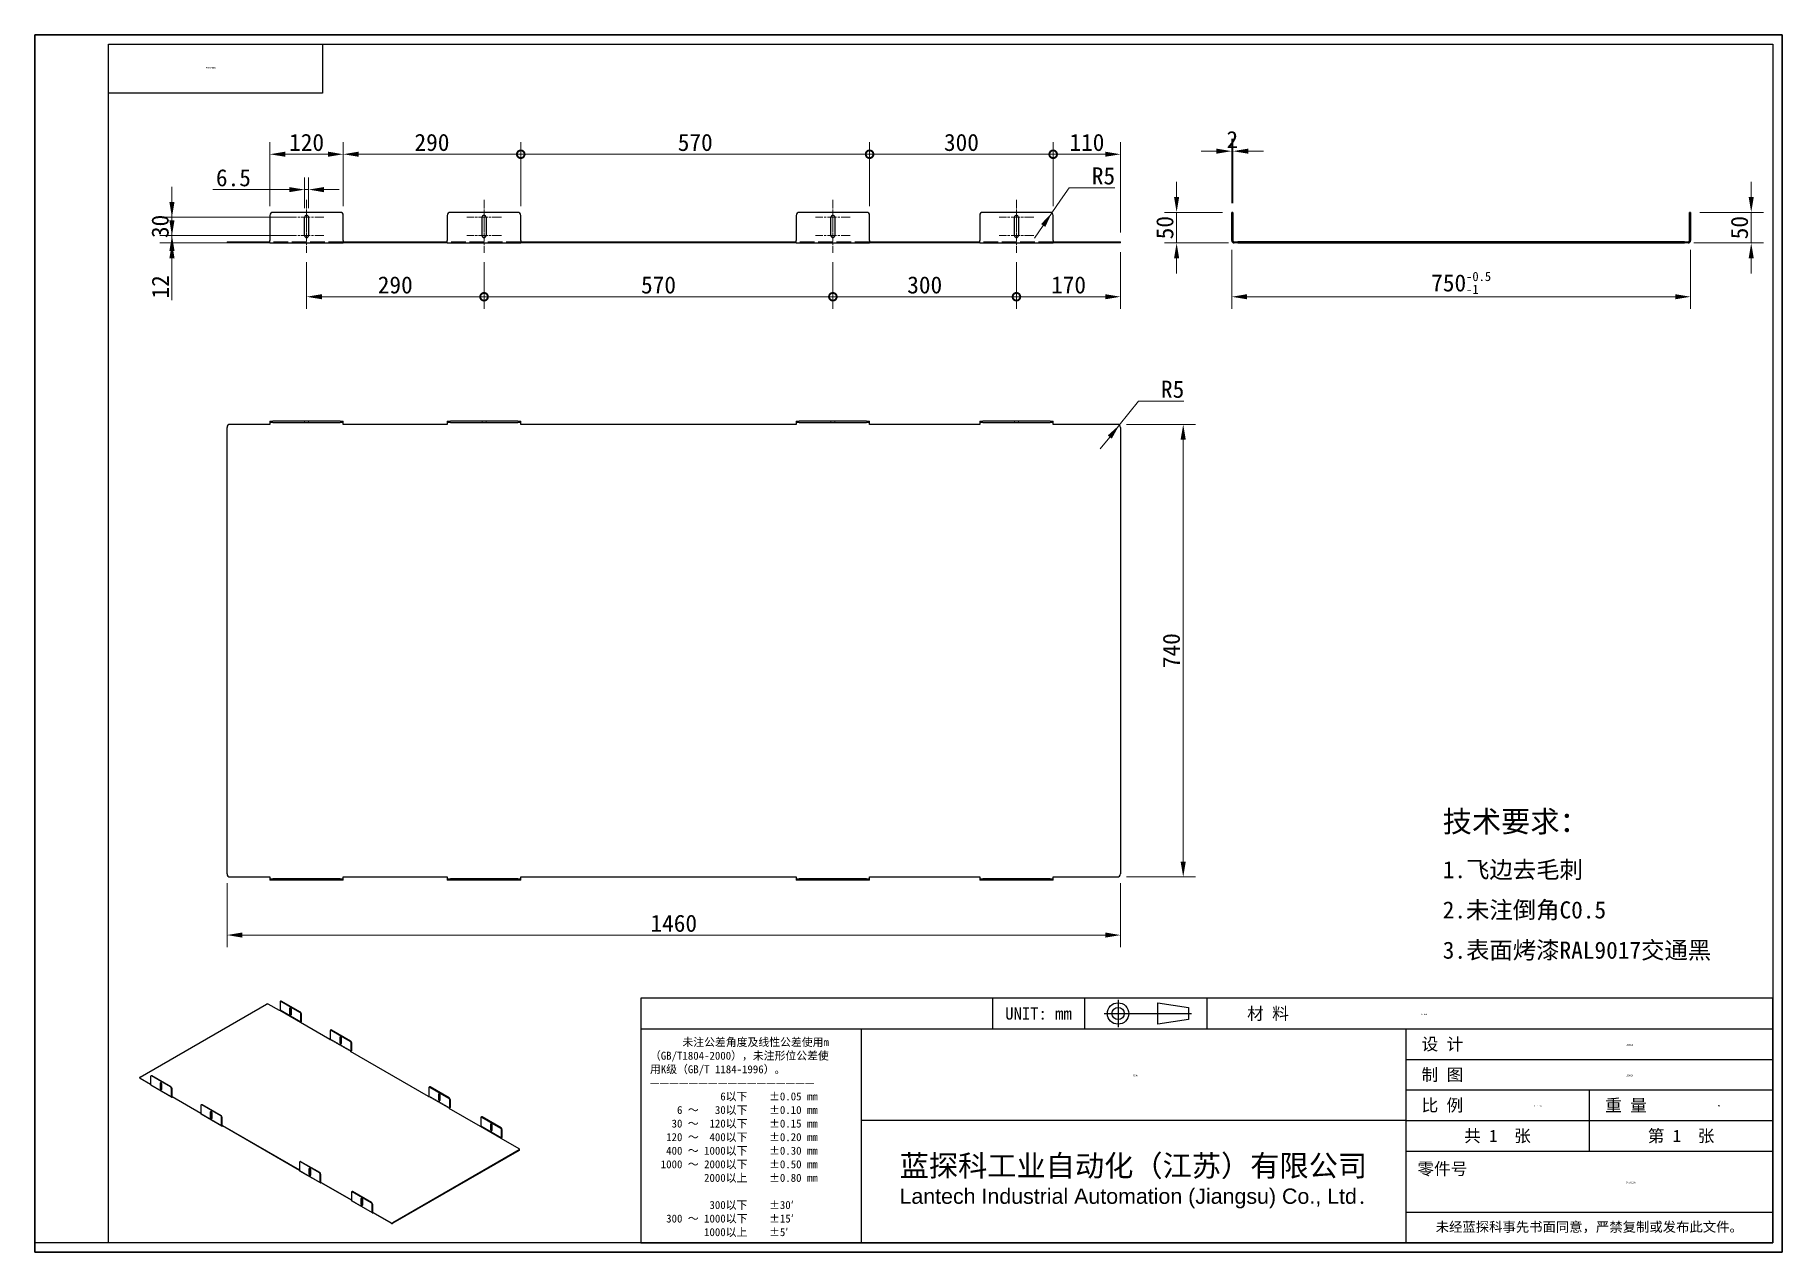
# Model space of a CAD drawing. Header units: millimetres. Extents: x 60 to 2915, y 55 to 2045.
import ezdxf
from ezdxf.enums import TextEntityAlignment as Align

# ---------------------------------------------------------------- set-up
doc = ezdxf.new("R2018")
doc.units = ezdxf.units.MM
doc.header["$LTSCALE"] = 10
doc.linetypes.add('CHAIN', pattern=[0.3543, 0.2362, -0.0295, 0.0591, -0.0295])
doc.linetypes.add('DASHED', pattern=[0.2067, 0.1654, -0.0413])
for name, color, linetype, lineweight in [('1', 7, 'Continuous', 18), ('可见 (ISO)', 7, 'Continuous', 25), ('可见窄的 (ISO)', 7, 'Continuous', 18), ('图框 (ISO)', 7, 'Continuous', 35), ('标题 (ISO)', 7, 'Continuous', 25)]:
    doc.layers.add(name, color=color, linetype=linetype, lineweight=lineweight)
for name, color, linetype, lineweight, true_color in [('中心标记 (ISO)', 1, 'CHAIN', 18, 0xff0000), ('尺寸 (ISO)', 7, 'Continuous', 18, 0x008000), ('符号 (ISO)', 7, 'Continuous', 18, 0x008000), ('隐藏 (ISO)', 5, 'DASHED', 18, 0x0000ff)]:
    doc.layers.add(name, color=color, linetype=linetype, lineweight=lineweight, true_color=true_color)
doc.styles.get("Standard").update_dxf_attribs({"font": 'simfang.ttf'})
doc.styles.add('文本样式164', font='SimSun.ttf')
doc.styles.add('最新国标', font='simfang.ttf')
doc.styles.add('注释文本 (ISO)', font='simfang.ttf')
doc.dimstyles.new('默认 (GB)', dxfattribs={"dimscale": 10, "dimtxt": 2.8, "dimasz": 2.5, "dimexe": 2, "dimexo": 1.5, "dimgap": 0.5, "dimtad": 1, "dimtoh": 1, "dimdsep": 46, "dimtxsty": '最新国标', "dimcen": 0.09, "dimdle": 10, "dimclrd": 256, "dimclre": 256, "dimclrt": 256, "dimaunit": 1, "dimadec": 3, "dimazin": 2, "dimtfac": 0.535714, "dimtdec": 3, "dimtmove": 0, "dimatfit": 3, "dimfxl": 0, "dimtolj": 1, "dimlwd": -1, "dimlwe": -1, "dimarcsym": 0})

msp = doc.modelspace()

# ---------------------------------------------------------------- texts
at = {"layer": '符号 (ISO)', "insert": (2360.4632, 653.9764), "char_height": 20, "width": 482.058477, "attachment_point": 4, "line_spacing_factor": 1.305367, "style": '注释文本 (ISO)'}
msp.add_mtext('\\pxsm1.41;\\fFangSong|b0|i0;{\\H35.0000;技术要求：}\\fFangSong|b0|i0;{\\H28.0000;\\P}\\fFangSong|b0|i0;{\\H28.0000;1.飞边去毛刺\\P}\\fFangSong|b0|i0;{\\H28.0000;2.未注倒角C0.5\\P}\\fFangSong|b0|i0;{\\H28.0000;3.表面烤漆RAL9017交通黑}', dxfattribs=at)

# ---------------------------------------------------------------- blocks, each defined once
blk = doc.blocks.new('图框 最新国标')
at = {"layer": '图框 (ISO)'}
for p, q in [((6, 7), (6, 204.5)), ((6, 204.5), (291.5, 204.5)), ((291.5, 204.5), (291.5, 5.5)), ((6, 7), (6, 5.5)), ((6, 7), (6, 5.5)), ((291.5, 5.5), (6, 5.5))]:
    blk.add_line(p, q, dxfattribs=at)
at = {"layer": '图框 (ISO)', "color": 7, "linetype": 'Continuous', "lineweight": 25}
for p, q in [((18, 203), (290, 203)), ((18, 7), (18, 203)), ((18, 203), (290, 203)), ((53, 203), (53, 195)), ((290, 203), (290, 7)), ((290, 203), (290, 7)), ((53, 195), (18, 195)), ((290, 7), (6, 7)), ((290, 7), (18, 7))]:
    blk.add_line(p, q, dxfattribs=at)
at = {"layer": '图框 (ISO)', "lineweight": 30}
blk.add_attdef('零件代号', text='', height=2.5, rotation=180, dxfattribs=at).set_placement((35.5, 199), align=Align.MIDDLE_CENTER)
blk = doc.blocks.new('标题栏 最新国标')
at = {"layer": '标题 (ISO)'}
for p, q in [((381.98, -183.84), (196.98, -183.84)), ((196.98, -183.84), (196.98, -223.84)), ((254.48, -183.84), (254.48, -188.84)), ((269.48, -183.84), (269.48, -188.84)), ((281.48, -188.09), (281.48, -184.59)), ((281.48, -184.59), (286.48, -185.34)), ((286.48, -185.34), (286.48, -187.34)), ((289.48, -183.84), (289.48, -188.84)), ((381.98, -223.84), (381.98, -183.84)), ((383.48, -183.84), (383.48, -225.34)), ((286.48, -187.34), (281.48, -188.09)), ((196.98, -188.84), (381.98, -188.84)), ((232.98, -188.84), (232.98, -223.84)), ((321.98, -188.84), (321.98, -223.84)), ((321.98, -193.84), (381.98, -193.84)), ((321.98, -198.84), (381.98, -198.84)), ((351.98, -198.84), (351.98, -208.84)), ((321.98, -203.84), (232.98, -203.84)), ((321.98, -203.84), (381.98, -203.84)), ((321.98, -208.84), (381.98, -208.84)), ((321.98, -218.84), (381.98, -218.84)), ((196.98, -223.84), (381.98, -223.84)), ((383.48, -225.34), (196.98, -225.34))]:
    blk.add_line(p, q, dxfattribs=at)
at = {"layer": '标题 (ISO)', "linetype": 'CHAIN', "ltscale": 5.000333}
blk.add_line((274.98, -184.09), (274.98, -188.59), dxfattribs=at)
at = {"layer": '标题 (ISO)', "linetype": 'CHAIN', "ltscale": 15.834605}
blk.add_line((272.73, -186.34), (286.98, -186.34), dxfattribs=at)
at = {"layer": '标题 (ISO)'}
for radius in [1.75, 1]:
    blk.add_circle((274.98, -186.34), radius, dxfattribs=at)
at = {"layer": '1', "style": '文本样式164'}
for s, p in [('UNIT: mm', (261.98, -186.34)), ('材 料', (299.48, -186.34)), ('设 计', (327.98, -191.34)), ('制 图', (327.98, -196.34)), ('比 例', (327.98, -201.34)), ('重 量', (357.98, -201.34)), ('共 1  张', (336.98, -206.34)), ('第 1  张', (366.98, -206.34))]:
    blk.add_text(s, height=2, dxfattribs=at).set_placement(p, align=Align.MIDDLE_CENTER)
at = {"layer": '标题 (ISO)', "style": '注释文本 (ISO)'}
for s, insert, char_height, attachment_point, line_spacing_factor in [('\\fSimSun|b0|i0;{\\H1.3000;      未注公差角度及线性公差使用m\\P}\\fSimSun|b0|i0;{\\H1.3000;（GB/T1804-2000），未注形位公差使\\P}\\fSimSun|b0|i0;{\\H1.3000;用K级（GB/T 1184-1996）。\\P}\\fSimSun|b0|i0;{\\H1.3000;—————————————————\\P}\\fSimSun|b0|i0;{\\H1.3000;             6以下    ±0.05 mm\\P}\\fSimSun|b0|i0;{\\H1.3000;     6 ～   30以下    ±0.10 mm\\P}\\fSimSun|b0|i0;{\\H1.3000;    30 ～  120以下    ±0.15 mm\\P}\\fSimSun|b0|i0;{\\H1.3000;   120 ～  400以下    ±0.20 mm\\P}\\fSimSun|b0|i0;{\\H1.3000;   400 ～ 1000以下    ±0.30 mm\\P}\\fSimSun|b0|i0;{\\H1.3000;  1000 ～ 2000以下    ±0.50 mm\\P}\\fSimSun|b0|i0;{\\H1.3000;          2000以上    ±0.80 mm\\P}\\fSimSun|b0|i0;{\\H1.3000;\\P}\\fSimSun|b0|i0;{\\H1.3000;           300以下    ±30′\\P}\\fSimSun|b0|i0;{\\H1.3000;   300 ～ 1000以下    ±15′\\P}\\fSimSun|b0|i0;{\\H1.3000;          1000以上    ±5′}', (198.48, -206.63), 1.3, 4, 1.023913), ('\\pxsm0.94;\\fMicrosoft YaHei|b0|i0;{\\H3.5000;蓝探科工业自动化（江苏）有限公司\\P}\\fArial|b0|i0;{\\H2.5000;Lantech Industrial Automation (Jiangsu) Co., Ltd}\\fFangSong|b0|i0;{\\H2.5000;.}', (277.48, -213.84), 2, 5, 0.978695)]:
    blk.add_mtext(s, dxfattribs=dict(at, insert=insert, char_height=char_height, attachment_point=attachment_point, line_spacing_factor=line_spacing_factor))
at = {"layer": '标题 (ISO)', "attachment_point": 5, "style": '注释文本 (ISO)'}
for s, insert, char_height in [('\\fFangSong|b0|i0;零件号', (327.98, -211.84), 2), ('\\fSimSun|b0|i0;{\\H1.6000;未经蓝探科事先书面同意，严禁复制或发布此文件。}', (351.98, -221.34), 1.6)]:
    blk.add_mtext(s, dxfattribs=dict(at, insert=insert, char_height=char_height))
at = {"layer": '标题 (ISO)', "lineweight": 30, "flags": 104}
for tag, height, p in [('材料', 2, (324.48, -186.34)), ('设计人', 2, (357.98, -191.34)), ('库存编号', 3.5, (277.48, -196.34)), ('设计人', 2, (357.98, -196.34)), ('视图比例', 2, (342.98, -201.34)), ('质量\\P3;', 2, (372.98, -201.34)), ('零件代号', 3.5, (357.98, -213.84))]:
    blk.add_attdef(tag, text='', height=height, dxfattribs=at).set_placement(p, align=Align.MIDDLE_CENTER)
blk = doc.blocks.new('*D5')
at = {"layer": 'Defpoints', "color": 0, "transparency": 16777216}
for p in [(2015.6, 1708.9), (2765.6, 1708.9), (2765.6, 1616.9)]:
    blk.add_point(p, dxfattribs=at)
at = {"layer": '尺寸 (ISO)', "color": 116, "true_color": 0x00803f, "transparency": 16777216}
for p, q in [((2015.6, 1693.9), (2015.6, 1596.9)), ((2765.6, 1693.9), (2765.6, 1596.9)), ((2040.6, 1616.9), (2740.6, 1616.9))]:
    blk.add_line(p, q, dxfattribs=at)
for points in [[(2040.6, 1621.1), (2040.6, 1612.8), (2015.6, 1616.9)], [(2740.6, 1621.1), (2740.6, 1612.8), (2765.6, 1616.9)]]:
    blk.add_solid(points, dxfattribs=at)
at = {"layer": '尺寸 (ISO)', "transparency": 16777216, "insert": (2390.6, 1639.6), "char_height": 28, "attachment_point": 5, "style": '最新国标'}
blk.add_mtext('\\A1;750{\\H14.999999;\\S-0.5^ -1;}', dxfattribs=at)
blk = doc.blocks.new('*D6')
at = {"layer": 'Defpoints', "color": 0, "transparency": 16777216}
for p in [(1925.6, 1754.9), (2015.6, 1754.9), (2025.6, 1704.9)]:
    blk.add_point(p, dxfattribs=at)
at = {"layer": '尺寸 (ISO)', "color": 116, "true_color": 0x00803f, "transparency": 16777216}
for p, q in [((1925.6, 1779.9), (1925.6, 1804.9)), ((2000.6, 1754.9), (1905.6, 1754.9)), ((1925.6, 1704.9), (1925.6, 1754.9)), ((2010.6, 1704.9), (1905.6, 1704.9)), ((1925.6, 1679.9), (1925.6, 1654.9))]:
    blk.add_line(p, q, dxfattribs=at)
for points in [[(1921.5, 1779.9), (1929.8, 1779.9), (1925.6, 1754.9)], [(1921.5, 1679.9), (1929.8, 1679.9), (1925.6, 1704.9)]]:
    blk.add_solid(points, dxfattribs=at)
at = {"layer": '尺寸 (ISO)', "transparency": 16777216, "insert": (1906.5, 1729.9), "char_height": 28, "attachment_point": 5, "rotation": 90, "style": '最新国标'}
blk.add_mtext('\\A1;50', dxfattribs=at)
blk = doc.blocks.new('*D7')
at = {"layer": 'Defpoints', "color": 0, "transparency": 16777216}
for p in [(2765.6, 1754.9), (2864.6, 1754.9), (2755.6, 1704.9)]:
    blk.add_point(p, dxfattribs=at)
at = {"layer": '尺寸 (ISO)', "color": 116, "true_color": 0x00803f, "transparency": 16777216}
for p, q in [((2864.6, 1779.9), (2864.6, 1804.9)), ((2780.6, 1754.9), (2884.6, 1754.9)), ((2864.6, 1704.9), (2864.6, 1754.9)), ((2770.6, 1704.9), (2884.6, 1704.9)), ((2864.6, 1679.9), (2864.6, 1654.9))]:
    blk.add_line(p, q, dxfattribs=at)
for points in [[(2860.5, 1779.9), (2868.8, 1779.9), (2864.6, 1754.9)], [(2860.5, 1679.9), (2868.8, 1679.9), (2864.6, 1704.9)]]:
    blk.add_solid(points, dxfattribs=at)
at = {"layer": '尺寸 (ISO)', "transparency": 16777216, "insert": (2845.5, 1729.9), "char_height": 28, "attachment_point": 5, "rotation": 90, "style": '最新国标'}
blk.add_mtext('\\A1;50', dxfattribs=at)
blk = doc.blocks.new('*D8')
at = {"layer": 'Defpoints', "color": 0, "transparency": 16777216}
for p in [(2015.6, 1854.9), (2015.6, 1754.9), (2017.6, 1754.9)]:
    blk.add_point(p, dxfattribs=at)
at = {"layer": '尺寸 (ISO)', "color": 116, "true_color": 0x00803f, "transparency": 16777216}
for p, q in [((2015.6, 1769.9), (2015.6, 1874.9)), ((2017.6, 1769.9), (2017.6, 1874.9)), ((1990.6, 1854.9), (1965.6, 1854.9)), ((2017.6, 1854.9), (2015.6, 1854.9)), ((2042.6, 1854.9), (2067.6, 1854.9))]:
    blk.add_line(p, q, dxfattribs=at)
for points in [[(1990.6, 1859.1), (1990.6, 1850.8), (2015.6, 1854.9)], [(2042.6, 1859.1), (2042.6, 1850.8), (2017.6, 1854.9)]]:
    blk.add_solid(points, dxfattribs=at)
at = {"layer": '尺寸 (ISO)', "transparency": 16777216, "insert": (2016.6, 1873.9), "char_height": 28, "attachment_point": 5, "style": '最新国标'}
blk.add_mtext('\\A1;2', dxfattribs=at)
blk = doc.blocks.new('*D9')
at = {"layer": 'Defpoints', "color": 0, "transparency": 16777216}
for p in [(1828.9, 1403.3), (1832, 1407.2)]:
    blk.add_point(p, dxfattribs=at)
at = {"layer": '尺寸 (ISO)', "color": 116, "true_color": 0x00803f, "transparency": 16777216}
for p, q in [((1863.1, 1446.3), (1847.6, 1426.8)), ((1937.7, 1446.3), (1863.1, 1446.3)), ((1828.9, 1403.3), (1832, 1407.2)), ((1832, 1407.2), (1847.6, 1426.8)), ((1816.4, 1387.6), (1800.9, 1368.1))]:
    blk.add_line(p, q, dxfattribs=at)
blk.add_solid([(1813.2, 1390.2), (1819.7, 1385), (1832, 1407.2)], dxfattribs=at)
at = {"layer": '尺寸 (ISO)', "transparency": 16777216, "insert": (1919.1, 1465.5), "char_height": 28, "attachment_point": 5, "style": '最新国标'}
blk.add_mtext('\\A1;R5', dxfattribs=at)
blk = doc.blocks.new('*D10')
at = {"layer": 'Defpoints', "color": 0, "transparency": 16777216}
for p in [(1828.9, 1408.3), (1828.9, 668.3), (1936.4, 668.3)]:
    blk.add_point(p, dxfattribs=at)
at = {"layer": '尺寸 (ISO)', "color": 116, "true_color": 0x00803f, "transparency": 16777216}
for p, q in [((1843.9, 1408.3), (1956.4, 1408.3)), ((1936.4, 1383.3), (1936.4, 693.3)), ((1843.9, 668.3), (1956.4, 668.3))]:
    blk.add_line(p, q, dxfattribs=at)
for points in [[(1932.2, 1383.3), (1940.6, 1383.3), (1936.4, 1408.3)], [(1932.2, 693.3), (1940.6, 693.3), (1936.4, 668.3)]]:
    blk.add_solid(points, dxfattribs=at)
at = {"layer": '尺寸 (ISO)', "transparency": 16777216, "insert": (1917.2, 1038.3), "char_height": 28, "attachment_point": 5, "rotation": 90, "style": '最新国标'}
blk.add_mtext('\\A1;740', dxfattribs=at)
blk = doc.blocks.new('*D11')
at = {"layer": 'Defpoints', "color": 0, "transparency": 16777216}
for p in [(373.9, 673.3), (1833.9, 673.3), (373.9, 573.3)]:
    blk.add_point(p, dxfattribs=at)
at = {"layer": '尺寸 (ISO)', "color": 116, "true_color": 0x00803f, "transparency": 16777216}
for p, q in [((373.9, 658.3), (373.9, 553.3)), ((1833.9, 658.3), (1833.9, 553.3)), ((1808.9, 573.3), (398.9, 573.3))]:
    blk.add_line(p, q, dxfattribs=at)
for points in [[(398.9, 577.5), (398.9, 569.1), (373.9, 573.3)], [(1808.9, 577.5), (1808.9, 569.1), (1833.9, 573.3)]]:
    blk.add_solid(points, dxfattribs=at)
at = {"layer": '尺寸 (ISO)', "transparency": 16777216, "insert": (1103.9, 592.4), "char_height": 28, "attachment_point": 5, "style": '最新国标'}
blk.add_mtext('\\A1;1460', dxfattribs=at)
blk = doc.blocks.new('_DotSmall')
at = {"color": 0, "linetype": 'ByBlock', "const_width": 0.5}
blk.add_lwpolyline([(-0.0625, 0, 1), (0.0625, 0, 1)], format="xyb", close=True, dxfattribs=at)
blk = doc.blocks.new('*D12')
at = {"layer": 'Defpoints', "color": 0, "transparency": 16777216}
for p in [(853.9, 1849.9), (563.9, 1749.9), (853.9, 1749.9)]:
    blk.add_point(p, dxfattribs=at)
at = {"layer": '尺寸 (ISO)', "color": 116, "true_color": 0x00803f, "transparency": 16777216}
for p, q in [((563.9, 1764.9), (563.9, 1869.9)), ((853.9, 1764.9), (853.9, 1869.9)), ((588.9, 1849.9), (853.9, 1849.9))]:
    blk.add_line(p, q, dxfattribs=at)
blk.add_solid([(588.9, 1854.1), (588.9, 1845.8), (563.9, 1849.9)], dxfattribs=at)
at = {"layer": '尺寸 (ISO)', "color": 116, "true_color": 0x00803f, "transparency": 16777216, "xscale": 25, "yscale": 25, "zscale": 25}
blk.add_blockref('_DotSmall', (853.9, 1849.9), dxfattribs=at)
at = {"layer": '尺寸 (ISO)', "transparency": 16777216, "insert": (708.8, 1869.1), "char_height": 28, "attachment_point": 5, "style": '最新国标'}
blk.add_mtext('\\A1;290', dxfattribs=at)
blk = doc.blocks.new('*D14')
at = {"layer": 'Defpoints', "color": 0, "transparency": 16777216}
for p in [(1833.9, 1849.9), (1723.9, 1749.9), (1833.9, 1706.9)]:
    blk.add_point(p, dxfattribs=at)
at = {"layer": '尺寸 (ISO)', "color": 116, "true_color": 0x00803f, "transparency": 16777216}
for p, q in [((1723.9, 1764.9), (1723.9, 1869.9)), ((1833.9, 1721.9), (1833.9, 1869.9)), ((1723.9, 1849.9), (1808.9, 1849.9))]:
    blk.add_line(p, q, dxfattribs=at)
blk.add_solid([(1808.9, 1854.1), (1808.9, 1845.8), (1833.9, 1849.9)], dxfattribs=at)
at = {"layer": '尺寸 (ISO)', "color": 116, "true_color": 0x00803f, "transparency": 16777216, "xscale": 25, "yscale": 25, "zscale": 25, "rotation": 180}
blk.add_blockref('_DotSmall', (1723.9, 1849.9), dxfattribs=at)
at = {"layer": '尺寸 (ISO)', "transparency": 16777216, "insert": (1779, 1869.1), "char_height": 28, "attachment_point": 5, "style": '最新国标'}
blk.add_mtext('\\A1;110', dxfattribs=at)
blk = doc.blocks.new('*D15')
at = {"layer": 'Defpoints', "color": 0, "transparency": 16777216}
for p in [(1723.9, 1849.9), (1423.9, 1749.9), (1723.9, 1749.9)]:
    blk.add_point(p, dxfattribs=at)
at = {"layer": '尺寸 (ISO)', "color": 116, "true_color": 0x00803f, "transparency": 16777216}
for p, q in [((1423.9, 1764.9), (1423.9, 1869.9)), ((1723.9, 1764.9), (1723.9, 1869.9)), ((1423.9, 1849.9), (1723.9, 1849.9))]:
    blk.add_line(p, q, dxfattribs=at)
at = {"layer": '尺寸 (ISO)', "color": 116, "true_color": 0x00803f, "transparency": 16777216, "xscale": 25, "yscale": 25, "zscale": 25, "rotation": 180}
blk.add_blockref('_DotSmall', (1423.9, 1849.9), dxfattribs=at)
at = {"layer": '尺寸 (ISO)', "color": 116, "true_color": 0x00803f, "transparency": 16777216, "xscale": 25, "yscale": 25, "zscale": 25}
blk.add_blockref('_DotSmall', (1723.9, 1849.9), dxfattribs=at)
at = {"layer": '尺寸 (ISO)', "transparency": 16777216, "insert": (1574, 1869.1), "char_height": 28, "attachment_point": 5, "style": '最新国标'}
blk.add_mtext('\\A1;300', dxfattribs=at)
blk = doc.blocks.new('*D16')
at = {"layer": 'Defpoints', "color": 0, "transparency": 16777216}
for p in [(1423.9, 1849.9), (853.9, 1749.9), (1423.9, 1749.9)]:
    blk.add_point(p, dxfattribs=at)
at = {"layer": '尺寸 (ISO)', "color": 116, "true_color": 0x00803f, "transparency": 16777216}
for p, q in [((853.9, 1764.9), (853.9, 1869.9)), ((1423.9, 1764.9), (1423.9, 1869.9)), ((853.9, 1849.9), (1423.9, 1849.9))]:
    blk.add_line(p, q, dxfattribs=at)
at = {"layer": '尺寸 (ISO)', "color": 116, "true_color": 0x00803f, "transparency": 16777216, "xscale": 25, "yscale": 25, "zscale": 25, "rotation": 180}
blk.add_blockref('_DotSmall', (853.9, 1849.9), dxfattribs=at)
at = {"layer": '尺寸 (ISO)', "color": 116, "true_color": 0x00803f, "transparency": 16777216, "xscale": 25, "yscale": 25, "zscale": 25}
blk.add_blockref('_DotSmall', (1423.9, 1849.9), dxfattribs=at)
at = {"layer": '尺寸 (ISO)', "transparency": 16777216, "insert": (1139, 1869.1), "char_height": 28, "attachment_point": 5, "style": '最新国标'}
blk.add_mtext('\\A1;570', dxfattribs=at)
blk = doc.blocks.new('*D17')
at = {"layer": 'Defpoints', "color": 0, "transparency": 16777216}
for p in [(443.9, 1849.9), (443.9, 1749.9), (563.9, 1749.9)]:
    blk.add_point(p, dxfattribs=at)
at = {"layer": '尺寸 (ISO)', "color": 116, "true_color": 0x00803f, "transparency": 16777216}
for p, q in [((443.9, 1764.9), (443.9, 1869.9)), ((563.9, 1764.9), (563.9, 1869.9)), ((538.9, 1849.9), (468.9, 1849.9))]:
    blk.add_line(p, q, dxfattribs=at)
for points in [[(468.9, 1854.1), (468.9, 1845.8), (443.9, 1849.9)], [(538.9, 1854.1), (538.9, 1845.8), (563.9, 1849.9)]]:
    blk.add_solid(points, dxfattribs=at)
at = {"layer": '尺寸 (ISO)', "transparency": 16777216, "insert": (503.9, 1869.1), "char_height": 28, "attachment_point": 5, "style": '最新国标'}
blk.add_mtext('\\A1;120', dxfattribs=at)
blk = doc.blocks.new('*D18')
at = {"layer": 'Defpoints', "color": 0, "transparency": 16777216}
for p in [(503.9, 1688.7), (793.9, 1688.7), (793.9, 1616.9)]:
    blk.add_point(p, dxfattribs=at)
at = {"layer": '尺寸 (ISO)', "color": 116, "true_color": 0x00803f, "transparency": 16777216}
for p, q in [((503.9, 1673.7), (503.9, 1596.9)), ((793.9, 1673.7), (793.9, 1596.9)), ((528.9, 1616.9), (793.9, 1616.9))]:
    blk.add_line(p, q, dxfattribs=at)
blk.add_solid([(528.9, 1621.1), (528.9, 1612.8), (503.9, 1616.9)], dxfattribs=at)
at = {"layer": '尺寸 (ISO)', "color": 116, "true_color": 0x00803f, "transparency": 16777216, "xscale": 25, "yscale": 25, "zscale": 25}
blk.add_blockref('_DotSmall', (793.9, 1616.9), dxfattribs=at)
at = {"layer": '尺寸 (ISO)', "transparency": 16777216, "insert": (648.8, 1636.1), "char_height": 28, "attachment_point": 5, "style": '最新国标'}
blk.add_mtext('\\A1;290', dxfattribs=at)
blk = doc.blocks.new('*D19')
at = {"layer": 'Defpoints', "color": 0, "transparency": 16777216}
for p in [(1663.9, 1688.7), (1833.9, 1704.9), (1833.9, 1616.9)]:
    blk.add_point(p, dxfattribs=at)
at = {"layer": '尺寸 (ISO)', "color": 116, "true_color": 0x00803f, "transparency": 16777216}
for p, q in [((1833.9, 1689.9), (1833.9, 1596.9)), ((1663.9, 1673.7), (1663.9, 1596.9)), ((1663.9, 1616.9), (1808.9, 1616.9))]:
    blk.add_line(p, q, dxfattribs=at)
blk.add_solid([(1808.9, 1621.1), (1808.9, 1612.8), (1833.9, 1616.9)], dxfattribs=at)
at = {"layer": '尺寸 (ISO)', "color": 116, "true_color": 0x00803f, "transparency": 16777216, "xscale": 25, "yscale": 25, "zscale": 25, "rotation": 180}
blk.add_blockref('_DotSmall', (1663.9, 1616.9), dxfattribs=at)
at = {"layer": '尺寸 (ISO)', "transparency": 16777216, "insert": (1749, 1636.1), "char_height": 28, "attachment_point": 5, "style": '最新国标'}
blk.add_mtext('\\A1;170', dxfattribs=at)
blk = doc.blocks.new('*D20')
at = {"layer": 'Defpoints', "color": 0, "transparency": 16777216}
for p in [(1363.9, 1688.7), (1663.9, 1688.7), (1663.9, 1616.9)]:
    blk.add_point(p, dxfattribs=at)
at = {"layer": '尺寸 (ISO)', "color": 116, "true_color": 0x00803f, "transparency": 16777216}
for p, q in [((1363.9, 1673.7), (1363.9, 1596.9)), ((1663.9, 1673.7), (1663.9, 1596.9)), ((1363.9, 1616.9), (1663.9, 1616.9))]:
    blk.add_line(p, q, dxfattribs=at)
at = {"layer": '尺寸 (ISO)', "color": 116, "true_color": 0x00803f, "transparency": 16777216, "xscale": 25, "yscale": 25, "zscale": 25, "rotation": 180}
blk.add_blockref('_DotSmall', (1363.9, 1616.9), dxfattribs=at)
at = {"layer": '尺寸 (ISO)', "color": 116, "true_color": 0x00803f, "transparency": 16777216, "xscale": 25, "yscale": 25, "zscale": 25}
blk.add_blockref('_DotSmall', (1663.9, 1616.9), dxfattribs=at)
at = {"layer": '尺寸 (ISO)', "transparency": 16777216, "insert": (1514, 1636.1), "char_height": 28, "attachment_point": 5, "style": '最新国标'}
blk.add_mtext('\\A1;300', dxfattribs=at)
blk = doc.blocks.new('*D21')
at = {"layer": 'Defpoints', "color": 0, "transparency": 16777216}
for p in [(793.9, 1688.7), (1363.9, 1688.7), (1363.9, 1616.9)]:
    blk.add_point(p, dxfattribs=at)
at = {"layer": '尺寸 (ISO)', "color": 116, "true_color": 0x00803f, "transparency": 16777216}
for p, q in [((793.9, 1673.7), (793.9, 1596.9)), ((1363.9, 1673.7), (1363.9, 1596.9)), ((793.9, 1616.9), (1363.9, 1616.9))]:
    blk.add_line(p, q, dxfattribs=at)
at = {"layer": '尺寸 (ISO)', "color": 116, "true_color": 0x00803f, "transparency": 16777216, "xscale": 25, "yscale": 25, "zscale": 25, "rotation": 180}
blk.add_blockref('_DotSmall', (793.9, 1616.9), dxfattribs=at)
at = {"layer": '尺寸 (ISO)', "color": 116, "true_color": 0x00803f, "transparency": 16777216, "xscale": 25, "yscale": 25, "zscale": 25}
blk.add_blockref('_DotSmall', (1363.9, 1616.9), dxfattribs=at)
at = {"layer": '尺寸 (ISO)', "transparency": 16777216, "insert": (1079, 1636.1), "char_height": 28, "attachment_point": 5, "style": '最新国标'}
blk.add_mtext('\\A1;570', dxfattribs=at)
blk = doc.blocks.new('*D22')
at = {"layer": 'Defpoints', "color": 0, "transparency": 16777216}
for p in [(283.9, 1716.9), (475.6, 1716.9), (443.9, 1704.9)]:
    blk.add_point(p, dxfattribs=at)
at = {"layer": '尺寸 (ISO)', "color": 116, "true_color": 0x00803f, "transparency": 16777216}
for p, q in [((283.9, 1741.9), (283.9, 1766.9)), ((460.6, 1716.9), (263.9, 1716.9)), ((283.9, 1716.9), (283.9, 1704.9)), ((428.9, 1704.9), (263.9, 1704.9)), ((283.9, 1679.9), (283.9, 1611.2))]:
    blk.add_line(p, q, dxfattribs=at)
for points in [[(279.7, 1741.9), (288.1, 1741.9), (283.9, 1716.9)], [(279.7, 1679.9), (288.1, 1679.9), (283.9, 1704.9)]]:
    blk.add_solid(points, dxfattribs=at)
at = {"layer": '尺寸 (ISO)', "transparency": 16777216, "insert": (264.9, 1633), "char_height": 28, "attachment_point": 5, "rotation": 90, "style": '最新国标'}
blk.add_mtext('\\A1;12', dxfattribs=at)
blk = doc.blocks.new('*D23')
at = {"layer": 'Defpoints', "color": 0, "transparency": 16777216}
for p in [(283.9, 1746.9), (500.6, 1746.9), (500.6, 1716.9)]:
    blk.add_point(p, dxfattribs=at)
at = {"layer": '尺寸 (ISO)', "color": 116, "true_color": 0x00803f, "transparency": 16777216}
for p, q in [((283.9, 1771.9), (283.9, 1796.9)), ((485.6, 1746.9), (263.9, 1746.9)), ((283.9, 1716.9), (283.9, 1746.9)), ((485.6, 1716.9), (263.9, 1716.9)), ((283.9, 1691.9), (283.9, 1666.9))]:
    blk.add_line(p, q, dxfattribs=at)
for points in [[(279.7, 1771.9), (288.1, 1771.9), (283.9, 1746.9)], [(279.7, 1691.9), (288.1, 1691.9), (283.9, 1716.9)]]:
    blk.add_solid(points, dxfattribs=at)
at = {"layer": '尺寸 (ISO)', "transparency": 16777216, "insert": (264.7, 1731.9), "char_height": 28, "attachment_point": 5, "rotation": 90, "style": '最新国标'}
blk.add_mtext('\\A1;30', dxfattribs=at)
blk = doc.blocks.new('*D24')
at = {"layer": 'Defpoints', "color": 0, "transparency": 16777216}
for p in [(507.1, 1792.1), (500.6, 1746.9), (507.1, 1746.9)]:
    blk.add_point(p, dxfattribs=at)
at = {"layer": '尺寸 (ISO)', "color": 116, "true_color": 0x00803f, "transparency": 16777216}
for p, q in [((500.6, 1761.9), (500.6, 1812.1)), ((507.1, 1761.9), (507.1, 1812.1)), ((475.6, 1792.1), (350.9, 1792.1)), ((507.1, 1792.1), (500.6, 1792.1)), ((532.1, 1792.1), (557.1, 1792.1))]:
    blk.add_line(p, q, dxfattribs=at)
for points in [[(475.6, 1796.2), (475.6, 1787.9), (500.6, 1792.1)], [(532.1, 1796.2), (532.1, 1787.9), (507.1, 1792.1)]]:
    blk.add_solid(points, dxfattribs=at)
at = {"layer": '尺寸 (ISO)', "transparency": 16777216, "insert": (384.3, 1811.3), "char_height": 28, "attachment_point": 5, "style": '最新国标'}
blk.add_mtext('\\A1;6.5', dxfattribs=at)
blk = doc.blocks.new('*D25')
at = {"layer": 'Defpoints', "color": 0, "transparency": 16777216}
for p in [(1718.9, 1749.9), (1721.7, 1754)]:
    blk.add_point(p, dxfattribs=at)
at = {"layer": '尺寸 (ISO)', "color": 116, "true_color": 0x00803f, "transparency": 16777216}
for p, q in [((1721.7, 1754), (1735.9, 1774.6)), ((1750.2, 1795.2), (1735.9, 1774.6)), ((1824.7, 1795.2), (1750.2, 1795.2)), ((1718.9, 1749.9), (1721.7, 1754)), ((1707.5, 1733.5), (1693.3, 1712.9))]:
    blk.add_line(p, q, dxfattribs=at)
blk.add_solid([(1704.1, 1735.8), (1711, 1731.1), (1721.7, 1754)], dxfattribs=at)
at = {"layer": '尺寸 (ISO)', "transparency": 16777216, "insert": (1806.1, 1814.3), "char_height": 28, "attachment_point": 5, "style": '最新国标'}
blk.add_mtext('\\A1;R5', dxfattribs=at)

# ---------------------------------------------------------------- dimensions: what is measured, and where the dimension line sits
at = {"layer": '尺寸 (ISO)', "color": 116, "true_color": 0x00803f}
for base, p1, p2, angle, override, picture, middle in [((443.8957, 1849.926), (563.8957, 1749.926), (443.8957, 1749.926), 180, {"dimgap": 0.5, "dimtoh": 0, "dimdec": 2, "dimtol": 0, "dimlim": 0, "dimtp": 0, "dimtm": 0, "dimtdec": 3, "dimtofl": 0, "dimatfit": 1}, '*D17', (503.8957, 1849.926)), ((853.8957, 1849.926), (563.8957, 1749.926), (853.8957, 1749.926), 180, {"dimgap": 0.5, "dimtoh": 0, "dimdec": 2, "dimblk2": 'DotSmall', "dimsah": 1, "dimdle": 0, "dimtol": 0, "dimlim": 0, "dimtp": 0, "dimtm": 0, "dimtdec": 3, "dimtofl": 0, "dimatfit": 1}, '*D12', (708.7957, 1849.926)), ((1423.8957, 1849.926), (853.8957, 1749.926), (1423.8957, 1749.926), 180, {"dimgap": 0.5, "dimtoh": 0, "dimdec": 2, "dimblk1": 'DotSmall', "dimblk2": 'DotSmall', "dimsah": 1, "dimdle": 0, "dimtol": 0, "dimlim": 0, "dimtp": 0, "dimtm": 0, "dimtdec": 3, "dimtofl": 0, "dimatfit": 1}, '*D16', (1138.9957, 1849.926)), ((1723.8957, 1849.926), (1423.8957, 1749.926), (1723.8957, 1749.926), 180, {"dimgap": 0.5, "dimtoh": 0, "dimdec": 2, "dimblk1": 'DotSmall', "dimblk2": 'DotSmall', "dimsah": 1, "dimdle": 0, "dimtol": 0, "dimlim": 0, "dimtp": 0, "dimtm": 0, "dimtdec": 3, "dimtofl": 0, "dimatfit": 1}, '*D15', (1573.9957, 1849.926)), ((1833.8957, 1849.926), (1723.8957, 1749.926), (1833.8957, 1706.926), 180, {"dimgap": 0.5, "dimtoh": 0, "dimdec": 2, "dimblk1": 'DotSmall', "dimsah": 1, "dimdle": 0, "dimtol": 0, "dimlim": 0, "dimtp": 0, "dimtm": 0, "dimtdec": 3, "dimtofl": 0, "dimatfit": 1}, '*D14', (1778.9957, 1849.926)), ((2015.6329, 1854.926), (2017.6329, 1754.926), (2015.6329, 1754.926), 180, {"dimgap": 0.5, "dimtoh": 0, "dimdec": 2, "dimtol": 0, "dimlim": 0, "dimtp": 0, "dimtm": 0, "dimtdec": 3, "dimtofl": 1, "dimatfit": 1}, '*D8', (2016.6329, 1854.926)), ((1925.6329, 1754.926), (2025.6329, 1704.926), (2015.6329, 1754.926), 270, {"dimgap": 0.5, "dimtoh": 0, "dimdec": 2, "dimtol": 0, "dimlim": 0, "dimtp": 0, "dimtm": 0, "dimtdec": 3, "dimtofl": 1, "dimatfit": 1}, '*D6', (1925.6329, 1729.926)), ((2864.6329, 1754.926), (2755.6329, 1704.926), (2765.6329, 1754.926), 270, {"dimgap": 0.5, "dimtoh": 0, "dimdec": 2, "dimtol": 0, "dimlim": 0, "dimtp": 0, "dimtm": 0, "dimtdec": 3, "dimtofl": 1, "dimatfit": 1}, '*D7', (2864.6329, 1729.926)), ((283.8957, 1746.926), (500.6457, 1716.926), (500.6457, 1746.926), 90, {"dimgap": 0.5, "dimtoh": 0, "dimdec": 2, "dimtol": 0, "dimlim": 0, "dimtp": 0, "dimtm": 0, "dimtdec": 3, "dimtofl": 1, "dimatfit": 1}, '*D23', (283.8957, 1731.926)), ((283.8957, 1716.926), (443.8957, 1704.926), (475.6457, 1716.926), 270, {"dimgap": 0.5, "dimtoh": 0, "dimdec": 2, "dimtol": 0, "dimlim": 0, "dimtp": 0, "dimtm": 0, "dimtdec": 3, "dimtofl": 1, "dimatfit": 1}, '*D22', (283.8957, 1633.046)), ((793.8957, 1616.926), (503.8957, 1688.676), (793.8957, 1688.676), 180, {"dimgap": 0.5, "dimtoh": 0, "dimdec": 2, "dimblk2": 'DotSmall', "dimsah": 1, "dimdle": 0, "dimtol": 0, "dimlim": 0, "dimtp": 0, "dimtm": 0, "dimtdec": 3, "dimtofl": 0, "dimatfit": 1}, '*D18', (648.7957, 1616.926)), ((1363.8957, 1616.926), (793.8957, 1688.676), (1363.8957, 1688.676), 180, {"dimgap": 0.5, "dimtoh": 0, "dimdec": 2, "dimblk1": 'DotSmall', "dimblk2": 'DotSmall', "dimsah": 1, "dimdle": 0, "dimtol": 0, "dimlim": 0, "dimtp": 0, "dimtm": 0, "dimtdec": 3, "dimtofl": 0, "dimatfit": 1}, '*D21', (1078.9957, 1616.926)), ((1663.8957, 1616.926), (1363.8957, 1688.676), (1663.8957, 1688.676), 180, {"dimgap": 0.5, "dimtoh": 0, "dimdec": 2, "dimblk1": 'DotSmall', "dimblk2": 'DotSmall', "dimsah": 1, "dimdle": 0, "dimtol": 0, "dimlim": 0, "dimtp": 0, "dimtm": 0, "dimtdec": 3, "dimtofl": 0, "dimatfit": 1}, '*D20', (1513.9957, 1616.926)), ((1833.8957, 1616.926), (1663.8957, 1688.676), (1833.8957, 1704.926), 180, {"dimgap": 0.5, "dimtoh": 0, "dimdec": 2, "dimblk1": 'DotSmall', "dimsah": 1, "dimdle": 0, "dimtol": 0, "dimlim": 0, "dimtp": 0, "dimtm": 0, "dimtdec": 3, "dimtofl": 0, "dimatfit": 1}, '*D19', (1748.9957, 1616.926)), ((1936.3957, 668.2864), (1828.8957, 1408.2864), (1828.8957, 668.2864), 90, {"dimgap": 0.5, "dimtoh": 0, "dimdec": 2, "dimtol": 0, "dimlim": 0, "dimtp": 0, "dimtm": 0, "dimtdec": 3, "dimtofl": 0, "dimatfit": 1}, '*D10', (1936.3957, 1038.2864)), ((373.8957, 573.2864), (1833.8957, 673.2864), (373.8957, 673.2864), 180, {"dimgap": 0.5, "dimtoh": 0, "dimdec": 2, "dimtol": 0, "dimlim": 0, "dimtp": 0, "dimtm": 0, "dimtdec": 3, "dimtofl": 0, "dimatfit": 1}, '*D11', (1103.8957, 573.2864))]:
    dim = msp.add_linear_dim(base=base, p1=p1, p2=p2, angle=angle, dimstyle='默认 (GB)', override=override, dxfattribs=at)
    dim.commit()
    dim.dimension.update_dxf_attribs({"geometry": picture, "text_midpoint": middle, "dimtype": 160})
for base, p1, p2, override, picture, middle in [((507.1457, 1792.0823), (500.6457, 1746.926), (507.1457, 1746.926), {"dimgap": 0.5, "dimtoh": 0, "dimdec": 2, "dimtol": 0, "dimlim": 0, "dimtp": 0, "dimtm": 0, "dimtdec": 3, "dimtofl": 1, "dimatfit": 1}, '*D24', (384.3378, 1792.0823)), ((2765.6329, 1616.926), (2015.6329, 1708.926), (2765.6329, 1708.926), {"dimgap": 0.5, "dimtoh": 0, "dimdec": 2, "dimtol": 1, "dimlim": 0, "dimtp": -0.5, "dimtm": 1, "dimtdec": 3, "dimtofl": 0, "dimatfit": 1}, '*D5', (2390.6329, 1616.926))]:
    dim = msp.add_linear_dim(base=base, p1=p1, p2=p2, dimstyle='默认 (GB)', override=override, dxfattribs=at)
    dim.commit()
    dim.dimension.update_dxf_attribs({"geometry": picture, "text_midpoint": middle, "dimtype": 160})
for center, mpoint, picture, middle in [((1718.8957, 1749.926), (1721.7377, 1754.0398), '*D25', (1806.1164, 1795.1776)), ((1828.8957, 1403.2864), (1832.0093, 1407.1986), '*D9', (1919.1042, 1446.321))]:
    dim = msp.add_radius_dim(center=center, mpoint=mpoint, dimstyle='默认 (GB)', override={"dimgap": 0.5, "dimtih": 1, "dimdec": 2, "dimlfac": 1, "dimcen": 0, "dimtol": 0, "dimlim": 0, "dimtp": 0, "dimtm": 0, "dimtdec": 3}, dxfattribs=at)
    dim.commit()
    dim.dimension.update_dxf_attribs({"geometry": picture, "text_midpoint": middle, "dimtype": 164})

# ---------------------------------------------------------------- linework, layer by layer
at = {"layer": '中心标记 (ISO)', "ltscale": 5.917079}
for p, q in [((503.8957, 1775.176), (503.8957, 1721.926)), ((793.8957, 1775.176), (793.8957, 1721.926)), ((1363.8957, 1775.176), (1363.8957, 1721.926)), ((1663.8957, 1775.176), (1663.8957, 1721.926)), ((503.8957, 1741.926), (503.8957, 1688.676)), ((793.8957, 1741.926), (793.8957, 1688.676)), ((1363.8957, 1741.926), (1363.8957, 1688.676)), ((1663.8957, 1741.926), (1663.8957, 1688.676))]:
    msp.add_line(p, q, dxfattribs=at)
at = {"layer": '中心标记 (ISO)', "ltscale": 6.278222}
for p, q in [((532.1457, 1746.926), (475.6457, 1746.926)), ((822.1457, 1746.926), (765.6457, 1746.926)), ((1392.1457, 1746.926), (1335.6457, 1746.926)), ((1692.1457, 1746.926), (1635.6457, 1746.926)), ((532.1457, 1716.926), (475.6457, 1716.926)), ((822.1457, 1716.926), (765.6457, 1716.926)), ((1392.1457, 1716.926), (1335.6457, 1716.926)), ((1692.1457, 1716.926), (1635.6457, 1716.926))]:
    msp.add_line(p, q, dxfattribs=at)
at = {"layer": '可见 (ISO)'}
for p, q in [((443.8957, 1749.926), (443.8957, 1708.926)), ((558.8957, 1754.926), (448.8957, 1754.926)), ((500.6457, 1716.926), (500.6457, 1746.926)), ((507.1457, 1746.926), (507.1457, 1716.926)), ((563.8957, 1708.926), (563.8957, 1749.926)), ((733.8957, 1749.926), (733.8957, 1708.926)), ((848.8957, 1754.926), (738.8957, 1754.926)), ((790.6457, 1716.926), (790.6457, 1746.926)), ((797.1457, 1746.926), (797.1457, 1716.926)), ((853.8957, 1708.926), (853.8957, 1749.926)), ((1303.8957, 1749.926), (1303.8957, 1708.926)), ((1418.8957, 1754.926), (1308.8957, 1754.926)), ((1360.6457, 1716.926), (1360.6457, 1746.926)), ((1367.1457, 1746.926), (1367.1457, 1716.926)), ((1423.8957, 1708.926), (1423.8957, 1749.926)), ((1603.8957, 1749.926), (1603.8957, 1708.926)), ((1718.8957, 1754.926), (1608.8957, 1754.926)), ((1660.6457, 1716.926), (1660.6457, 1746.926)), ((1667.1457, 1746.926), (1667.1457, 1716.926)), ((1723.8957, 1708.926), (1723.8957, 1749.926)), ((2017.6329, 1754.926), (2015.6329, 1754.926)), ((2015.6329, 1749.926), (2015.6329, 1754.926)), ((2015.6329, 1708.926), (2015.6329, 1749.926)), ((2017.6329, 1754.926), (2017.6329, 1749.926)), ((2017.6329, 1749.926), (2017.6329, 1708.926)), ((2765.6329, 1754.926), (2763.6329, 1754.926)), ((2763.6329, 1749.926), (2763.6329, 1754.926)), ((2763.6329, 1708.926), (2763.6329, 1749.926)), ((2765.6329, 1754.926), (2765.6329, 1749.926)), ((2765.6329, 1749.926), (2765.6329, 1708.926)), ((373.8957, 1706.926), (378.8957, 1706.926)), ((373.8957, 1706.926), (373.8957, 1704.926)), ((378.8957, 1704.926), (373.8957, 1704.926)), ((378.8957, 1706.926), (443.8957, 1706.926)), ((443.8957, 1704.926), (378.8957, 1704.926)), ((443.8957, 1704.926), (443.8957, 1708.926)), ((443.8957, 1704.926), (563.8957, 1704.926)), ((563.8957, 1708.926), (563.8957, 1704.926)), ((563.8957, 1706.926), (733.8957, 1706.926)), ((733.8957, 1704.926), (563.8957, 1704.926)), ((733.8957, 1704.926), (733.8957, 1708.926)), ((733.8957, 1704.926), (853.8957, 1704.926)), ((853.8957, 1708.926), (853.8957, 1704.926)), ((853.8957, 1706.926), (1303.8957, 1706.926)), ((1303.8957, 1704.926), (853.8957, 1704.926)), ((1303.8957, 1704.926), (1303.8957, 1708.926)), ((1303.8957, 1704.926), (1423.8957, 1704.926)), ((1423.8957, 1708.926), (1423.8957, 1704.926)), ((1423.8957, 1706.926), (1603.8957, 1706.926)), ((1603.8957, 1704.926), (1423.8957, 1704.926)), ((1603.8957, 1704.926), (1603.8957, 1708.926)), ((1603.8957, 1704.926), (1723.8957, 1704.926)), ((1723.8957, 1708.926), (1723.8957, 1704.926)), ((1723.8957, 1706.926), (1828.8957, 1706.926)), ((1828.8957, 1704.926), (1723.8957, 1704.926)), ((1828.8957, 1706.926), (1833.8957, 1706.926)), ((1833.8957, 1704.926), (1828.8957, 1704.926)), ((1833.8957, 1704.926), (1833.8957, 1706.926)), ((2019.6329, 1706.926), (2020.6329, 1706.926)), ((2020.6329, 1704.926), (2019.6329, 1704.926)), ((2020.6329, 1706.926), (2025.6329, 1706.926)), ((2020.6329, 1706.926), (2020.6329, 1704.926)), ((2025.6329, 1704.926), (2020.6329, 1704.926)), ((2755.6329, 1706.926), (2025.6329, 1706.926)), ((2025.6329, 1704.926), (2755.6329, 1704.926)), ((2755.6329, 1706.926), (2760.6329, 1706.926)), ((2760.6329, 1704.926), (2755.6329, 1704.926)), ((2760.6329, 1704.926), (2760.6329, 1706.926)), ((2760.6329, 1706.926), (2761.6329, 1706.926)), ((2761.6329, 1704.926), (2760.6329, 1704.926)), ((373.8957, 673.2864), (373.8957, 1403.2864)), ((443.8957, 1408.2864), (378.8957, 1408.2864)), ((443.8957, 1413.2864), (448.8957, 1413.2864)), ((443.8957, 1413.2864), (443.8957, 1411.2864)), ((448.8957, 1411.2864), (443.8957, 1411.2864)), ((443.8957, 1411.2864), (443.8957, 1409.2864)), ((443.8957, 1409.2864), (443.8957, 1408.2864)), ((558.8957, 1413.2864), (448.8957, 1413.2864)), ((448.8957, 1411.2864), (558.8957, 1411.2864)), ((558.8957, 1413.2864), (563.8957, 1413.2864)), ((563.8957, 1411.2864), (558.8957, 1411.2864)), ((563.8957, 1411.2864), (563.8957, 1413.2864)), ((563.8957, 1409.2864), (563.8957, 1411.2864)), ((563.8957, 1408.2864), (563.8957, 1409.2864)), ((733.8957, 1408.2864), (563.8957, 1408.2864)), ((733.8957, 1413.2864), (738.8957, 1413.2864)), ((733.8957, 1413.2864), (733.8957, 1411.2864)), ((738.8957, 1411.2864), (733.8957, 1411.2864)), ((733.8957, 1411.2864), (733.8957, 1409.2864)), ((733.8957, 1409.2864), (733.8957, 1408.2864)), ((848.8957, 1413.2864), (738.8957, 1413.2864)), ((738.8957, 1411.2864), (848.8957, 1411.2864)), ((848.8957, 1413.2864), (853.8957, 1413.2864)), ((853.8957, 1411.2864), (848.8957, 1411.2864)), ((853.8957, 1411.2864), (853.8957, 1413.2864)), ((853.8957, 1409.2864), (853.8957, 1411.2864)), ((853.8957, 1408.2864), (853.8957, 1409.2864)), ((1303.8957, 1408.2864), (853.8957, 1408.2864)), ((1303.8957, 1413.2864), (1308.8957, 1413.2864)), ((1303.8957, 1413.2864), (1303.8957, 1411.2864)), ((1308.8957, 1411.2864), (1303.8957, 1411.2864)), ((1303.8957, 1411.2864), (1303.8957, 1409.2864)), ((1303.8957, 1409.2864), (1303.8957, 1408.2864)), ((1418.8957, 1413.2864), (1308.8957, 1413.2864)), ((1308.8957, 1411.2864), (1418.8957, 1411.2864)), ((1418.8957, 1413.2864), (1423.8957, 1413.2864)), ((1423.8957, 1411.2864), (1418.8957, 1411.2864)), ((1423.8957, 1411.2864), (1423.8957, 1413.2864)), ((1423.8957, 1409.2864), (1423.8957, 1411.2864)), ((1423.8957, 1408.2864), (1423.8957, 1409.2864)), ((1603.8957, 1408.2864), (1423.8957, 1408.2864)), ((1603.8957, 1413.2864), (1608.8957, 1413.2864)), ((1603.8957, 1413.2864), (1603.8957, 1411.2864)), ((1608.8957, 1411.2864), (1603.8957, 1411.2864)), ((1603.8957, 1411.2864), (1603.8957, 1409.2864)), ((1603.8957, 1409.2864), (1603.8957, 1408.2864)), ((1718.8957, 1413.2864), (1608.8957, 1413.2864)), ((1608.8957, 1411.2864), (1718.8957, 1411.2864)), ((1718.8957, 1413.2864), (1723.8957, 1413.2864)), ((1723.8957, 1411.2864), (1718.8957, 1411.2864)), ((1723.8957, 1411.2864), (1723.8957, 1413.2864)), ((1723.8957, 1409.2864), (1723.8957, 1411.2864)), ((1723.8957, 1408.2864), (1723.8957, 1409.2864)), ((1828.8957, 1408.2864), (1723.8957, 1408.2864)), ((1833.8957, 1403.2864), (1833.8957, 673.2864)), ((378.8957, 668.2864), (443.8957, 668.2864)), ((443.8957, 668.2864), (443.8957, 667.2864)), ((443.8957, 667.2864), (443.8957, 665.2864)), ((443.8957, 665.2864), (448.8957, 665.2864)), ((443.8957, 665.2864), (443.8957, 663.2864)), ((448.8957, 663.2864), (443.8957, 663.2864)), ((558.8957, 665.2864), (448.8957, 665.2864)), ((558.8957, 663.2864), (448.8957, 663.2864)), ((558.8957, 665.2864), (563.8957, 665.2864)), ((563.8957, 663.2864), (558.8957, 663.2864)), ((563.8957, 667.2864), (563.8957, 668.2864)), ((563.8957, 668.2864), (733.8957, 668.2864)), ((563.8957, 665.2864), (563.8957, 667.2864)), ((563.8957, 663.2864), (563.8957, 665.2864)), ((733.8957, 668.2864), (733.8957, 667.2864)), ((733.8957, 667.2864), (733.8957, 665.2864)), ((733.8957, 665.2864), (738.8957, 665.2864)), ((733.8957, 665.2864), (733.8957, 663.2864)), ((738.8957, 663.2864), (733.8957, 663.2864)), ((848.8957, 665.2864), (738.8957, 665.2864)), ((848.8957, 663.2864), (738.8957, 663.2864)), ((848.8957, 665.2864), (853.8957, 665.2864)), ((853.8957, 663.2864), (848.8957, 663.2864)), ((853.8957, 667.2864), (853.8957, 668.2864)), ((853.8957, 668.2864), (1303.8957, 668.2864)), ((853.8957, 665.2864), (853.8957, 667.2864)), ((853.8957, 663.2864), (853.8957, 665.2864)), ((1303.8957, 668.2864), (1303.8957, 667.2864)), ((1303.8957, 667.2864), (1303.8957, 665.2864)), ((1303.8957, 665.2864), (1308.8957, 665.2864)), ((1303.8957, 665.2864), (1303.8957, 663.2864)), ((1308.8957, 663.2864), (1303.8957, 663.2864)), ((1418.8957, 665.2864), (1308.8957, 665.2864)), ((1418.8957, 663.2864), (1308.8957, 663.2864)), ((1418.8957, 665.2864), (1423.8957, 665.2864)), ((1423.8957, 663.2864), (1418.8957, 663.2864)), ((1423.8957, 667.2864), (1423.8957, 668.2864)), ((1423.8957, 668.2864), (1603.8957, 668.2864)), ((1423.8957, 665.2864), (1423.8957, 667.2864)), ((1423.8957, 663.2864), (1423.8957, 665.2864)), ((1603.8957, 668.2864), (1603.8957, 667.2864)), ((1603.8957, 667.2864), (1603.8957, 665.2864)), ((1603.8957, 665.2864), (1608.8957, 665.2864)), ((1603.8957, 665.2864), (1603.8957, 663.2864)), ((1608.8957, 663.2864), (1603.8957, 663.2864)), ((1718.8957, 665.2864), (1608.8957, 665.2864)), ((1718.8957, 663.2864), (1608.8957, 663.2864)), ((1718.8957, 665.2864), (1723.8957, 665.2864)), ((1723.8957, 663.2864), (1718.8957, 663.2864)), ((1723.8957, 667.2864), (1723.8957, 668.2864)), ((1723.8957, 668.2864), (1828.8957, 668.2864)), ((1723.8957, 665.2864), (1723.8957, 667.2864)), ((1723.8957, 663.2864), (1723.8957, 665.2864)), ((232.0649, 341.1261), (438.5401, 460.3346)), ((459.7533, 449.7202), (441.3685, 460.3346)), ((460.6018, 464.2538), (460.6018, 450.8633)), ((461.5817, 465.496), (461.016, 465.1694)), ((462.016, 465.0703), (493.1287, 447.1074)), ((493.6944, 447.434), (462.5817, 465.3969)), ((460.0361, 449.8835), (459.7533, 449.7202)), ((476.6532, 444.2088), (476.6532, 454.0068)), ((477.2188, 454.3334), (477.2188, 444.5354)), ((478.4916, 452.9454), (478.4916, 443.1474)), ((493.6944, 430.1243), (493.9773, 430.2876)), ((541.7777, 402.3634), (493.6944, 430.1243)), ((494.543, 431.2674), (494.543, 444.6579)), ((495.1086, 444.9845), (495.1086, 431.594)), ((542.0605, 402.5267), (541.7777, 402.3634)), ((542.6262, 416.897), (542.6262, 403.5065)), ((543.6061, 418.1392), (543.0404, 417.8126)), ((544.0404, 417.7135), (575.1531, 399.7506)), ((575.7188, 400.0772), (544.6061, 418.0401)), ((558.6775, 396.852), (558.6775, 406.65)), ((559.2432, 406.9766), (559.2432, 397.1786)), ((560.516, 405.5886), (560.516, 395.7906)), ((575.7188, 382.7675), (576.0017, 382.9308)), ((702.998, 309.2828), (575.7188, 382.7675)), ((576.5673, 383.9106), (576.5673, 397.3011)), ((577.133, 397.6277), (577.133, 384.2372)), ((250.0154, 343.3481), (249.4497, 343.0215)), ((281.5624, 324.9595), (250.4497, 342.9224)), ((282.1281, 325.2861), (251.0154, 343.249)), ((231.4791, 339.6565), (231.4791, 340.3097)), ((232.0649, 339.4932), (249.0355, 329.6952)), ((249.0355, 329.042), (232.0649, 338.84)), ((249.0355, 342.1059), (249.0355, 328.7154)), ((283.308, 308.387), (249.3669, 327.983)), ((265.0868, 322.061), (265.0868, 331.8589)), ((265.6525, 332.1855), (265.6525, 322.3876)), ((266.9253, 330.7975), (266.9253, 320.9995)), ((282.9766, 309.1195), (282.9766, 322.51)), ((283.5423, 322.8366), (283.5423, 309.4461)), ((703.8466, 323.8164), (703.8466, 310.4259)), ((704.8265, 325.0586), (704.2608, 324.732)), ((705.2608, 324.6329), (736.3735, 306.67)), ((736.9392, 306.9966), (705.8265, 324.9595)), ((284.108, 309.1195), (284.3908, 309.2828)), ((284.3908, 308.6296), (284.108, 308.4663)), ((284.3908, 308.6296), (284.3908, 309.2828)), ((284.3908, 309.2828), (331.0599, 282.3384)), ((331.0599, 281.6852), (284.3908, 308.6296)), ((331.0599, 294.7491), (331.0599, 281.3586)), ((332.0398, 295.9913), (331.4741, 295.6647)), ((363.5868, 277.6027), (332.4741, 295.5656)), ((364.1525, 277.9293), (333.0398, 295.8922)), ((703.2809, 309.4461), (702.998, 309.2828)), ((719.8979, 303.7714), (719.8979, 313.5694)), ((720.4636, 313.896), (720.4636, 304.098)), ((721.7364, 312.5079), (721.7364, 302.71)), ((736.9392, 289.6869), (737.222, 289.8502)), ((787.8509, 260.293), (736.9392, 289.6869)), ((737.7877, 290.83), (737.7877, 304.2205)), ((738.3534, 304.5471), (738.3534, 291.1566)), ((365.3324, 261.0302), (331.3912, 280.6262)), ((347.1112, 274.7042), (347.1112, 284.5021)), ((347.6769, 284.8287), (347.6769, 275.0308)), ((348.9497, 283.4407), (348.9497, 273.6427)), ((365.001, 261.7627), (365.001, 275.1532)), ((365.5667, 275.4798), (365.5667, 262.0893)), ((366.1324, 261.7627), (366.4152, 261.926)), ((366.4152, 261.2728), (366.1324, 261.1095)), ((366.4152, 261.2728), (366.4152, 261.926)), ((366.4152, 261.926), (492.2802, 189.2578)), ((492.2802, 188.6046), (366.4152, 261.2728)), ((788.1337, 260.4563), (787.8509, 260.293)), ((788.6994, 274.8266), (788.6994, 261.4361)), ((789.6793, 276.0688), (789.1136, 275.7422)), ((790.1136, 275.6431), (821.2263, 257.6802)), ((821.792, 258.0068), (790.6793, 275.9697)), ((804.7507, 254.7816), (804.7507, 264.5796)), ((805.3164, 264.9062), (805.3164, 255.1082)), ((806.5892, 263.5181), (806.5892, 253.7202)), ((821.792, 240.6971), (822.0748, 240.8604)), ((851.4905, 223.5506), (821.792, 240.6971)), ((822.6405, 241.8402), (822.6405, 255.2307)), ((823.2062, 255.5573), (823.2062, 242.1668)), ((492.2802, 201.6685), (492.2802, 188.278)), ((493.2601, 202.9107), (492.6944, 202.5841)), ((524.8071, 184.5221), (493.6944, 202.485)), ((525.3728, 184.8487), (494.2601, 202.8116)), ((851.4905, 221.9176), (645.0153, 102.7091)), ((851.4905, 221.2645), (645.0153, 102.0559)), ((852.0762, 222.0809), (852.0762, 222.7341)), ((526.5527, 167.9496), (492.6116, 187.5455)), ((508.3315, 181.6235), (508.3315, 191.4215)), ((508.8972, 191.7481), (508.8972, 181.9501)), ((510.17, 190.3601), (510.17, 180.5621)), ((526.2213, 168.6821), (526.2213, 182.0726)), ((526.787, 182.3992), (526.787, 169.0087)), ((527.3527, 168.6821), (527.6356, 168.8454)), ((527.6356, 168.1922), (527.3527, 168.0289)), ((527.6356, 168.1922), (527.6356, 168.8454)), ((527.6356, 168.8454), (577.133, 140.268)), ((577.133, 139.6148), (527.6356, 168.1922)), ((577.133, 152.6787), (577.133, 139.2882)), ((578.1129, 153.9209), (577.5472, 153.5943)), ((609.6599, 135.5323), (578.5472, 153.4952)), ((610.2256, 135.8589), (579.1129, 153.8218)), ((593.75, 142.7583), (593.75, 132.9603)), ((611.4055, 118.9598), (577.4644, 138.5558)), ((593.1844, 132.6337), (593.1844, 142.4317)), ((595.0228, 141.3703), (595.0228, 131.5723)), ((611.0742, 119.6923), (611.0742, 133.0828)), ((611.6398, 133.4094), (611.6398, 120.0189)), ((612.2055, 119.6923), (612.4884, 119.8556)), ((612.4884, 119.2024), (612.2055, 119.0391)), ((612.4884, 119.2024), (612.4884, 119.8556)), ((612.4884, 119.8556), (642.1869, 102.7091)), ((642.1869, 102.0559), (612.4884, 119.2024))]:
    msp.add_line(p, q, dxfattribs=at)
for centre, radius, start, end in [((448.8957, 1749.926), 5, 90, 180), ((503.8957, 1746.926), 3.25, 0, 180), ((558.8957, 1749.926), 5, 0, 90), ((738.8957, 1749.926), 5, 90, 180), ((793.8957, 1746.926), 3.25, 0, 180), ((848.8957, 1749.926), 5, 0, 90), ((1308.8957, 1749.926), 5, 90, 180), ((1363.8957, 1746.926), 3.25, 0, 180), ((1418.8957, 1749.926), 5, 0, 90), ((1608.8957, 1749.926), 5, 90, 180), ((1663.8957, 1746.926), 3.25, 0, 180), ((1718.8957, 1749.926), 5, 0, 90), ((503.8957, 1716.926), 3.25, 180, 0), ((793.8957, 1716.926), 3.25, 180, 0), ((1363.8957, 1716.926), 3.25, 180, 0), ((1663.8957, 1716.926), 3.25, 180, 0), ((2019.6329, 1708.926), 4, 180, 270), ((2019.6329, 1708.926), 2, 180, 270), ((2761.6329, 1708.926), 2, 270, 0), ((2761.6329, 1708.926), 4, 270, 0), ((378.8957, 1403.2864), 5, 90, 180), ((1828.8957, 1403.2864), 5, 0, 90), ((378.8957, 673.2864), 5, 180, 270), ((1828.8957, 673.2864), 5, 270, 0)]:
    msp.add_arc(centre, radius, start, end, dxfattribs=at)
for centre, major_axis, start_param, end_param in [((439.9543, 459.5182), (2, 0), 0.785398163, 2.35619449), ((462.016, 463.4373), (-1, 1.7321), 5.497787144, 7.068583471), ((462.5817, 463.7639), (-1, 1.7321), 5.497787144, 6.283185307), ((460.0361, 450.5367), (-0.4, -0.6928), 0.785398163, 2.35619449), ((477.5724, 453.4761), (-0.65, 1.1258), 3.926990817, 7.068583471), ((477.5724, 443.6781), (0.65, -1.1258), 3.926990817, 7.068583471), ((478.1381, 453.8027), (0.65, -1.1258), 3.591789344, 3.926990817), ((478.1381, 444.0047), (0.65, -1.1258), 3.926990817, 5.832988617), ((493.1287, 445.4744), (1, -1.7321), 0.785398163, 2.35619449), ((493.6944, 445.801), (-1, 1.7321), 3.926990817, 5.497787144), ((493.9773, 430.9408), (0.4, 0.6928), 3.926990817, 5.497787144), ((493.9773, 430.9408), (-0.8, -1.3856), 1.011806461, 2.35619449), ((542.0605, 403.1799), (-0.4, -0.6928), 0.785398163, 2.35619449), ((544.0404, 416.0805), (-1, 1.7321), 5.497787144, 7.068583471), ((544.6061, 416.4071), (-1, 1.7321), 5.497787144, 6.283185307), ((559.5968, 406.1193), (-0.65, 1.1258), 3.926990817, 7.068583471), ((560.1625, 406.4459), (0.65, -1.1258), 3.591789344, 3.926990817), ((575.1531, 398.1176), (1, -1.7321), 0.785398163, 2.35619449), ((575.7188, 398.4442), (-1, 1.7321), 3.926990817, 5.497787144), ((559.5968, 396.3213), (0.65, -1.1258), 3.926990817, 7.068583471), ((560.1625, 396.6479), (0.65, -1.1258), 3.926990817, 5.832988617), ((576.0017, 383.584), (0.4, 0.6928), 3.926990817, 5.497787144), ((576.0017, 383.584), (-0.8, -1.3856), 1.011806461, 2.35619449), ((250.4497, 341.2894), (-1, 1.7321), 5.497787144, 7.068583471), ((251.0154, 341.616), (-1, 1.7321), 5.497787144, 6.283185307), ((233.4791, 340.3097), (-2, 0), 5.497787144, 7.068583471), ((233.4791, 339.6565), (-2, 0), 0, 0.785398163), ((250.1669, 329.3686), (-0.8, -1.3856), 5.497787144, 6.283185307), ((266.006, 331.3282), (-0.65, 1.1258), 3.926990817, 7.068583471), ((266.006, 321.5302), (0.65, -1.1258), 3.926990817, 7.068583471), ((266.5717, 331.6548), (0.65, -1.1258), 3.591789344, 3.926990817), ((266.5717, 321.8568), (0.65, -1.1258), 3.926990817, 5.832988617), ((281.5624, 323.3265), (1, -1.7321), 0.785398163, 2.35619449), ((282.1281, 323.6531), (-1, 1.7321), 3.926990817, 5.497787144), ((705.2608, 322.9999), (-1, 1.7321), 5.497787144, 7.068583471), ((705.8265, 323.3265), (-1, 1.7321), 5.497787144, 6.283185307), ((720.8171, 313.0387), (-0.65, 1.1258), 3.926990817, 7.068583471), ((721.3828, 313.3653), (0.65, -1.1258), 3.591789344, 3.926990817), ((284.108, 309.7727), (-0.8, -1.3856), 5.497787144, 7.068583471), ((284.108, 309.7727), (-0.4, -0.6928), 5.497787144, 7.068583471), ((332.4741, 293.9326), (-1, 1.7321), 5.497787144, 7.068583471), ((333.0398, 294.2592), (-1, 1.7321), 5.497787144, 6.283185307), ((703.2809, 310.0993), (-0.4, -0.6928), 0.785398163, 2.35619449), ((720.8171, 303.2407), (0.65, -1.1258), 3.926990817, 7.068583471), ((721.3828, 303.5673), (0.65, -1.1258), 3.926990817, 5.832988617), ((736.3735, 305.037), (1, -1.7321), 0.785398163, 2.35619449), ((736.9392, 305.3636), (-1, 1.7321), 3.926990817, 5.497787144), ((737.222, 290.5034), (0.4, 0.6928), 3.926990817, 5.497787144), ((737.222, 290.5034), (-0.8, -1.3856), 1.011806461, 2.35619449), ((332.1912, 282.0118), (-0.8, -1.3856), 5.497787144, 6.283185307), ((348.0304, 283.9714), (-0.65, 1.1258), 3.926990817, 7.068583471), ((348.0304, 274.1734), (0.65, -1.1258), 3.926990817, 7.068583471), ((348.5961, 284.298), (0.65, -1.1258), 3.591789344, 3.926990817), ((348.5961, 274.5), (0.65, -1.1258), 3.926990817, 5.832988617), ((363.5868, 275.9697), (1, -1.7321), 0.785398163, 2.35619449), ((364.1525, 276.2963), (-1, 1.7321), 3.926990817, 5.497787144), ((366.1324, 262.4159), (-0.8, -1.3856), 5.497787144, 7.068583471), ((366.1324, 262.4159), (-0.4, -0.6928), 5.497787144, 7.068583471), ((788.1337, 261.1095), (-0.4, -0.6928), 0.785398163, 2.35619449), ((790.1136, 274.0101), (-1, 1.7321), 5.497787144, 7.068583471), ((790.6793, 274.3367), (-1, 1.7321), 5.497787144, 6.283185307), ((805.6699, 264.0489), (-0.65, 1.1258), 3.926990817, 7.068583471), ((806.2356, 264.3755), (0.65, -1.1258), 3.591789344, 3.926990817), ((821.2263, 256.0472), (1, -1.7321), 0.785398163, 2.35619449), ((821.792, 256.3738), (-1, 1.7321), 3.926990817, 5.497787144), ((805.6699, 254.2509), (0.65, -1.1258), 3.926990817, 7.068583471), ((806.2356, 254.5775), (0.65, -1.1258), 3.926990817, 5.832988617), ((822.0748, 241.5136), (0.4, 0.6928), 3.926990817, 5.497787144), ((822.0748, 241.5136), (-0.8, -1.3856), 1.011806461, 2.35619449), ((493.6944, 200.852), (-1, 1.7321), 5.497787144, 7.068583471), ((494.2601, 201.1786), (-1, 1.7321), 5.497787144, 6.283185307), ((850.0762, 222.7341), (2, 0), 5.497787144, 7.068583471), ((850.0762, 222.0809), (2, 0), 5.497787144, 6.283185307), ((493.4116, 188.9312), (-0.8, -1.3856), 5.497787144, 6.283185307), ((509.2508, 190.8908), (-0.65, 1.1258), 3.926990817, 7.068583471), ((509.2508, 181.0928), (0.65, -1.1258), 3.926990817, 7.068583471), ((509.8165, 191.2174), (0.65, -1.1258), 3.591789344, 3.926990817), ((509.8165, 181.4194), (0.65, -1.1258), 3.926990817, 5.832988617), ((524.8071, 182.8891), (1, -1.7321), 0.785398163, 2.35619449), ((525.3728, 183.2157), (-1, 1.7321), 3.926990817, 5.497787144), ((527.3527, 169.3353), (-0.8, -1.3856), 5.497787144, 7.068583471), ((527.3527, 169.3353), (-0.4, -0.6928), 5.497787144, 7.068583471), ((578.5472, 151.8622), (-1, 1.7321), 5.497787144, 7.068583471), ((579.1129, 152.1888), (-1, 1.7321), 5.497787144, 6.283185307), ((594.1036, 141.901), (-0.65, 1.1258), 3.926990817, 7.068583471), ((594.6693, 142.2276), (0.65, -1.1258), 3.591789344, 3.926990817), ((578.2644, 139.9414), (-0.8, -1.3856), 5.497787144, 6.283185307), ((594.1036, 132.103), (0.65, -1.1258), 3.926990817, 7.068583471), ((594.6693, 132.4296), (0.65, -1.1258), 3.926990817, 5.832988617), ((609.6599, 133.8993), (1, -1.7321), 0.785398163, 2.35619449), ((610.2256, 134.2259), (-1, 1.7321), 3.926990817, 5.497787144), ((612.2055, 120.3455), (-0.8, -1.3856), 5.497787144, 7.068583471), ((612.2055, 120.3455), (-0.4, -0.6928), 5.497787144, 7.068583471), ((643.6011, 103.5256), (-2, 0), 0.785398163, 2.35619449), ((643.6011, 102.8724), (2, 0), 3.926990817, 5.497787144)]:
    msp.add_ellipse(centre, major_axis=major_axis, ratio=0.577350269, start_param=start_param, end_param=end_param, dxfattribs=at)
at = {"layer": '可见窄的 (ISO)'}
for p, q in [((462.016, 465.0703), (462.5817, 465.3969)), ((493.9773, 430.2876), (460.0361, 449.8835)), ((494.543, 431.2674), (460.6018, 450.8633)), ((476.6532, 454.0068), (477.2188, 454.3334)), ((476.6532, 444.2088), (477.2188, 444.5354)), ((493.6944, 447.434), (493.1287, 447.1074)), ((494.543, 444.6579), (495.1086, 444.9845)), ((576.0017, 382.9308), (542.0605, 402.5267)), ((576.5673, 383.9106), (542.6262, 403.5065)), ((544.0404, 417.7135), (544.6061, 418.0401)), ((558.6775, 406.65), (559.2432, 406.9766)), ((575.7188, 400.0772), (575.1531, 399.7506)), ((558.6775, 396.852), (559.2432, 397.1786)), ((576.5673, 397.3011), (577.133, 397.6277)), ((250.4497, 342.9224), (251.0154, 343.249)), ((232.0649, 338.84), (232.0649, 339.4932)), ((249.0355, 328.7154), (282.9766, 309.1195)), ((265.0868, 331.8589), (265.6525, 332.1855)), ((265.0868, 322.061), (265.6525, 322.3876)), ((282.1281, 325.2861), (281.5624, 324.9595)), ((282.9766, 322.51), (283.5423, 322.8366)), ((705.2608, 324.6329), (705.8265, 324.9595)), ((284.108, 309.1195), (283.5423, 309.4461)), ((332.4741, 295.5656), (333.0398, 295.8922)), ((737.222, 289.8502), (703.2809, 309.4461)), ((737.7877, 290.83), (703.8466, 310.4259)), ((719.8979, 313.5694), (720.4636, 313.896)), ((719.8979, 303.7714), (720.4636, 304.098)), ((736.9392, 306.9966), (736.3735, 306.67)), ((737.7877, 304.2205), (738.3534, 304.5471)), ((331.0599, 281.3586), (365.001, 261.7627)), ((347.1112, 284.5021), (347.6769, 284.8287)), ((347.1112, 274.7042), (347.6769, 275.0308)), ((364.1525, 277.9293), (363.5868, 277.6027)), ((365.001, 275.1532), (365.5667, 275.4798)), ((366.1324, 261.7627), (365.5667, 262.0893)), ((822.0748, 240.8604), (788.1337, 260.4563)), ((822.6405, 241.8402), (788.6994, 261.4361)), ((790.1136, 275.6431), (790.6793, 275.9697)), ((804.7507, 264.5796), (805.3164, 264.9062)), ((821.792, 258.0068), (821.2263, 257.6802)), ((804.7507, 254.7816), (805.3164, 255.1082)), ((822.6405, 255.2307), (823.2062, 255.5573)), ((493.6944, 202.485), (494.2601, 202.8116)), ((851.4905, 221.9176), (851.4905, 221.2645)), ((492.2802, 188.278), (526.2213, 168.6821)), ((508.3315, 191.4215), (508.8972, 191.7481)), ((508.3315, 181.6235), (508.8972, 181.9501)), ((525.3728, 184.8487), (524.8071, 184.5221)), ((526.2213, 182.0726), (526.787, 182.3992)), ((527.3527, 168.6821), (526.787, 169.0087)), ((578.5472, 153.4952), (579.1129, 153.8218)), ((593.1844, 142.4317), (593.75, 142.7583)), ((577.133, 139.2882), (611.0742, 119.6923)), ((593.1844, 132.6337), (593.75, 132.9603)), ((610.2256, 135.8589), (609.6599, 135.5323)), ((611.0742, 133.0828), (611.6398, 133.4094)), ((612.2055, 119.6923), (611.6398, 120.0189)), ((642.1869, 102.7091), (642.1869, 102.0559)), ((645.0153, 102.0559), (645.0153, 102.7091))]:
    msp.add_line(p, q, dxfattribs=at)
at = {"layer": '隐藏 (ISO)', "ltscale": 0.380839}
for p, q in [((2017.6329, 1750.176), (2015.6329, 1750.176)), ((2765.6329, 1750.176), (2763.6329, 1750.176)), ((2017.6329, 1713.676), (2015.6329, 1713.676)), ((2765.6329, 1713.676), (2763.6329, 1713.676)), ((500.6457, 1411.2864), (500.6457, 1413.2864)), ((507.1457, 1411.2864), (507.1457, 1413.2864)), ((790.6457, 1411.2864), (790.6457, 1413.2864)), ((797.1457, 1411.2864), (797.1457, 1413.2864)), ((1360.6457, 1411.2864), (1360.6457, 1413.2864)), ((1367.1457, 1411.2864), (1367.1457, 1413.2864)), ((1660.6457, 1411.2864), (1660.6457, 1413.2864)), ((1667.1457, 1411.2864), (1667.1457, 1413.2864)), ((500.6457, 663.2864), (500.6457, 665.2864)), ((507.1457, 663.2864), (507.1457, 665.2864)), ((790.6457, 663.2864), (790.6457, 665.2864)), ((797.1457, 663.2864), (797.1457, 665.2864)), ((1360.6457, 663.2864), (1360.6457, 665.2864)), ((1367.1457, 663.2864), (1367.1457, 665.2864)), ((1660.6457, 663.2864), (1660.6457, 665.2864)), ((1667.1457, 663.2864), (1667.1457, 665.2864))]:
    msp.add_line(p, q, dxfattribs=at)
at = {"layer": '隐藏 (ISO)', "ltscale": 14.513788}
for p, q in [((563.8957, 1706.926), (443.8957, 1706.926)), ((853.8957, 1706.926), (733.8957, 1706.926)), ((1423.8957, 1706.926), (1303.8957, 1706.926)), ((1723.8957, 1706.926), (1603.8957, 1706.926))]:
    msp.add_line(p, q, dxfattribs=at)

# ---------------------------------------------------------------- block references
ref = msp.add_blockref('图框 最新国标', (0, 0), dxfattribs=dict(xscale=10, yscale=10, zscale=10))
lines = msp.add_mtext('5409919A', dxfattribs={"layer": '图框 (ISO)', "insert": (355, 1990), "char_height": 2.5, "attachment_point": 1, "rotation": 180})
ref.add_attrib('零件代号', '', (355, 1990)).embed_mtext(lines)
ref = msp.add_blockref('标题栏 最新国标', (-919.8253, 2308.4428), dxfattribs=dict(xscale=10, yscale=10, zscale=10))
lines = msp.add_mtext('5409919A', dxfattribs={"layer": '标题 (ISO)', "insert": (2660, 170), "char_height": 2.5, "attachment_point": 1})
ref.add_attrib('零件代号', '', (2660, 170), dxfattribs={"flags": 104}).embed_mtext(lines)
lines = msp.add_mtext('挡板', dxfattribs={"layer": '标题 (ISO)', "insert": (1855, 345), "char_height": 2.5, "attachment_point": 1})
ref.add_attrib('库存编号', '', (1855, 345), dxfattribs={"flags": 104}).embed_mtext(lines)
lines = msp.add_mtext('无', dxfattribs={"layer": '标题 (ISO)', "insert": (2810, 295), "char_height": 2.5, "attachment_point": 1})
ref.add_attrib('质量\\P3;', '', (2810, 295), dxfattribs={"flags": 104}).embed_mtext(lines)
lines = msp.add_mtext('1 : 10', dxfattribs={"layer": '标题 (ISO)', "insert": (2510, 295), "char_height": 2.5, "attachment_point": 1})
ref.add_attrib('视图比例', '', (2510, 295), dxfattribs={"flags": 104}).embed_mtext(lines)
lines = msp.add_mtext('LIA024', dxfattribs={"layer": '标题 (ISO)', "insert": (2660, 395), "char_height": 2.5, "attachment_point": 1})
ref.add_attrib('设计人', '', (2660, 395), dxfattribs={"flags": 104}).embed_mtext(lines)
lines = msp.add_mtext('LIA024', dxfattribs={"layer": '标题 (ISO)', "insert": (2660, 345), "char_height": 2.5, "attachment_point": 1})
ref.add_attrib('设计人', '', (2660, 345), dxfattribs={"flags": 104}).embed_mtext(lines)
lines = msp.add_mtext('Q235B', dxfattribs={"layer": '标题 (ISO)', "insert": (2325, 445), "char_height": 2.5, "attachment_point": 1})
ref.add_attrib('材料', '', (2325, 445), dxfattribs={"flags": 104}).embed_mtext(lines)

msp.set_redraw_order([(e.dxf.handle, doc.entitydb.next_handle()) for e in msp.query("TEXT MTEXT ATTDEF DIMENSION ARC_DIMENSION")])  # texts and dimensions are drawn at this point

doc.saveas('drawing.dxf')
